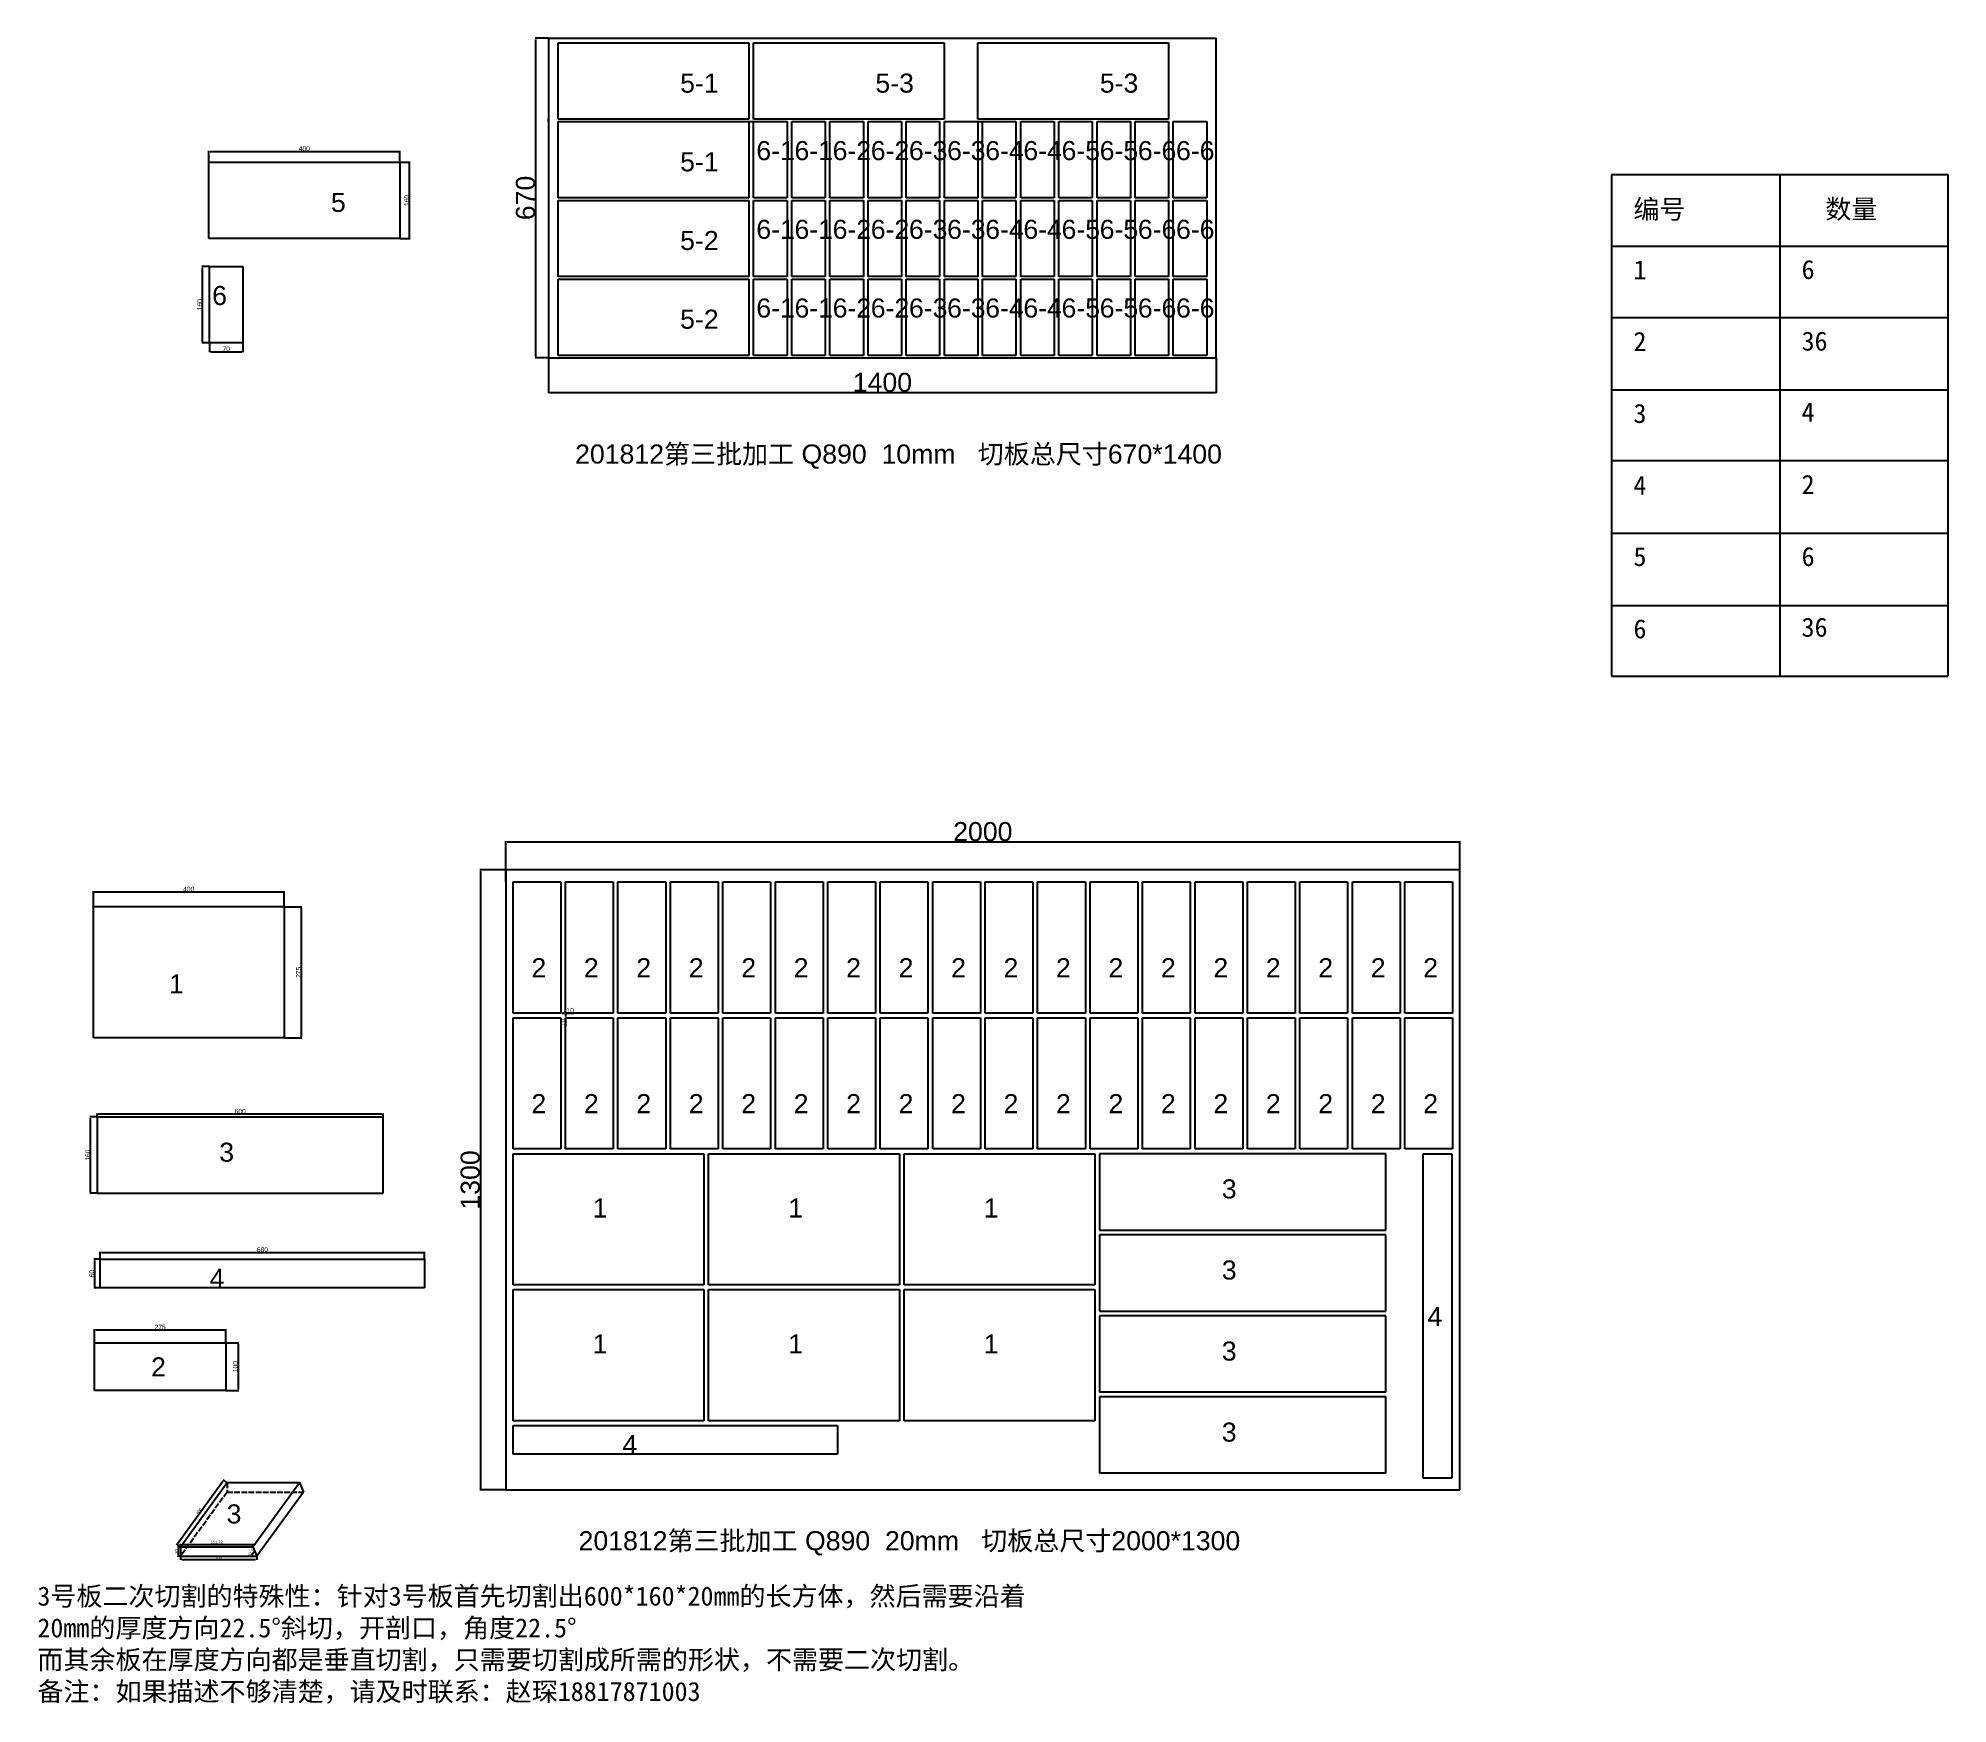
# Model space of a CAD drawing. Header units: millimetres. Extents: x 3071 to 9936, y 1504 to 4997.
# Drawn here: x 3071 to 7075, y 1504 to 4997 of the extents above; entities that cross this region are included whole.
import ezdxf

# ---------------------------------------------------------------- set-up
doc = ezdxf.new("R2010")
doc.units = ezdxf.units.MM
doc.linetypes.add('ACAD_ISO02W100', pattern=[15, 12, -3])
doc.linetypes.add('DASHED', pattern=[19.05, 12.7, -6.35])
for name, color, linetype in [('切平处', 3, 'DASHED'), ('尺寸标注', 6, 'Continuous'), ('标号', 4, 'Continuous')]:
    doc.layers.add(name, color=color, linetype=linetype)
doc.styles.get("Standard").update_dxf_attribs({"font": 'arial.ttf'})
doc.dimstyles.new('ISO-25-JHF', dxfattribs={"dimtxt": 10, "dimasz": 2.5, "dimexe": 1.25, "dimexo": 0.625, "dimtad": 1, "dimtxsty": 'Standard', "dimcen": 2.5, "dimadec": 0, "dimazin": 0, "dimtfac": 1, "dimtmove": 0, "dimatfit": 3, "dimfxl": 1, "dimarcsym": 0})
doc.dimstyles.new('ISO-25-old', dxfattribs={"dimtxt": 6, "dimasz": 2.5, "dimexe": 1.25, "dimexo": 0.625, "dimtad": 1, "dimtxsty": 'Standard', "dimcen": 2.5, "dimadec": 0, "dimazin": 0, "dimtfac": 1, "dimtmove": 0, "dimatfit": 3, "dimfxl": 1, "dimarcsym": 0})
doc.dimstyles.new('边框总尺寸', dxfattribs={"dimtxt": 40, "dimasz": 2.5, "dimexe": 1.25, "dimexo": 0.625, "dimtad": 1, "dimtxsty": 'Standard', "dimcen": 2.5, "dimclrd": 6, "dimclre": 6, "dimclrt": 6, "dimadec": 0, "dimazin": 0, "dimtfac": 1, "dimtmove": 0, "dimatfit": 3, "dimfxl": 1, "dimarcsym": 0})

msp = doc.modelspace()

# ---------------------------------------------------------------- texts
at = {"layer": '标号', "char_height": 40, "attachment_point": 7}
for s, width, heights, insert in [('5-1 ', 70.10425, [0], (4416.896, 4881.771)), ('5-3 ', 70.10425, [0], (4826.331, 4881.771)), ('5-3 ', 70.10425, [0], (5296.896, 4881.771)), ('6-1 ', 70.10425, [0], (4576.675, 4740.211)), ('6-1 ', 70.10425, [0], (4656.675, 4740.211)), ('6-2 ', 70.10425, [0], (4736.675, 4740.211)), ('6-2 ', 70.10425, [0], (4816.675, 4740.211)), ('6-3 ', 70.10425, [0], (4896.675, 4740.211)), ('6-3 ', 70.10425, [0], (4976.675, 4740.211)), ('6-4 ', 70.10425, [0], (5056.675, 4740.211)), ('6-4 ', 70.10425, [0], (5136.675, 4740.211)), ('6-5 ', 70.10425, [0], (5216.675, 4740.211)), ('6-5 ', 70.10425, [0], (5296.675, 4740.211)), ('6-6 ', 70.10425, [0], (5376.675, 4740.211)), ('6-6 ', 70.10425, [0], (5456.675, 4740.211)), ('5-1 ', 70.10425, [0], (4416.896, 4716.771)), ('5 ', 70.10425, [0], (3684.675, 4631.698)), ('{\\fSimSun|b0|i0|c134|p2;编号}', 1605.41615, [52.667], (6415.938, 4613.716)), ('{\\fSimSun|b0|i0|c134|p2;数量}', 1605.41615, [52.667], (6818.156, 4613.716)), ('6-1 ', 70.10425, [0], (4576.675, 4575.211)), ('6-1 ', 70.10425, [0], (4656.675, 4575.211)), ('6-2 ', 70.10425, [0], (4736.675, 4575.211)), ('6-2 ', 70.10425, [0], (4816.675, 4575.211)), ('6-3 ', 70.10425, [0], (4896.675, 4575.211)), ('6-3 ', 70.10425, [0], (4976.675, 4575.211)), ('6-4 ', 70.10425, [0], (5056.675, 4575.211)), ('6-4 ', 70.10425, [0], (5136.675, 4575.211)), ('6-5 ', 70.10425, [0], (5216.675, 4575.211)), ('6-5 ', 70.10425, [0], (5296.675, 4575.211)), ('6-6 ', 70.10425, [0], (5376.675, 4575.211)), ('6-6 ', 70.10425, [0], (5456.675, 4575.211)), ('5-2 ', 70.10425, [0], (4416.896, 4551.771)), ('{\\fSimSun|b0|i0|c134|p2;1}', 1605.41615, [52.667], (6415.938, 4490.777)), ('{\\fSimSun|b0|i0|c134|p2;6}', 1605.41615, [52.667], (6768.47, 4490.777)), ('6 ', 70.10425, [0], (3435.577, 4436.381)), ('6-1 ', 70.10425, [0], (4576.675, 4410.211)), ('6-1 ', 70.10425, [0], (4656.675, 4410.211)), ('6-2 ', 70.10425, [0], (4736.675, 4410.211)), ('6-2 ', 70.10425, [0], (4816.675, 4410.211)), ('6-3 ', 70.10425, [0], (4896.675, 4410.211)), ('6-3 ', 70.10425, [0], (4976.675, 4410.211)), ('6-4 ', 70.10425, [0], (5056.675, 4410.211)), ('6-4 ', 70.10425, [0], (5136.675, 4410.211)), ('6-5 ', 70.10425, [0], (5216.675, 4410.211)), ('6-5 ', 70.10425, [0], (5296.675, 4410.211)), ('6-6 ', 70.10425, [0], (5376.675, 4410.211)), ('6-6 ', 70.10425, [0], (5456.675, 4410.211)), ('5-2 ', 70.10425, [0], (4416.896, 4386.771)), ('{\\fSimSun|b0|i0|c134|p2;2}', 1605.41615, [52.667], (6415.938, 4340.777)), ('{\\fSimSun|b0|i0|c134|p2;36}', 1605.41615, [52.667], (6768.47, 4340.777)), ('{\\fSimSun|b0|i0|c134|p2;3}', 1605.41615, [52.667], (6415.938, 4189.069)), ('{\\fSimSun|b0|i0|c134|p2;4}', 1605.41615, [52.667], (6768.47, 4192.486)), ('201812{\\fSimSun|b0|i0|c134|p2;第三批加工} Q890  10mm   {\\fSimSun|b0|i0|c134|p2;切板总尺寸}670*1400', 1605.41615, [52.667], (4196.642, 4093.592)), ('{\\fSimSun|b0|i0|c134|p2;4}', 1605.41615, [52.667], (6415.938, 4039.069)), ('{\\fSimSun|b0|i0|c134|p2;2}', 1605.41615, [52.667], (6768.47, 4040.777)), ('{\\fSimSun|b0|i0|c134|p2;5}', 1605.41615, [52.667], (6415.938, 3889.069)), ('{\\fSimSun|b0|i0|c134|p2;6}', 1605.41615, [52.667], (6768.47, 3889.069)), ('{\\fSimSun|b0|i0|c134|p2;6}', 1605.41615, [52.667], (6415.938, 3737.36)), ('{\\fSimSun|b0|i0|c134|p2;36}', 1605.41615, [52.667], (6768.47, 3740.777)), ('2  ', 70.10425, [0], (4105.084, 3027.486)), ('2  ', 70.10425, [0], (4215.084, 3027.486)), ('2  ', 70.10425, [0], (4325.084, 3027.486)), ('2  ', 70.10425, [0], (4435.084, 3027.486)), ('2  ', 70.10425, [0], (4545.084, 3027.486)), ('2  ', 70.10425, [0], (4655.084, 3027.486)), ('2  ', 70.10425, [0], (4765.084, 3027.486)), ('2  ', 70.10425, [0], (4875.084, 3027.486)), ('2  ', 70.10425, [0], (4985.084, 3027.486)), ('2  ', 70.10425, [0], (5095.084, 3027.486)), ('2  ', 70.10425, [0], (5205.084, 3027.486)), ('2  ', 70.10425, [0], (5315.084, 3027.486)), ('2  ', 70.10425, [0], (5425.084, 3027.486)), ('2  ', 70.10425, [0], (5535.084, 3027.486)), ('2  ', 70.10425, [0], (5645.084, 3027.486)), ('2  ', 70.10425, [0], (5755.084, 3027.486)), ('2  ', 70.10425, [0], (5865.084, 3027.486)), ('2  ', 70.10425, [0], (5975.084, 3027.486)), ('1 ', 70.10425, [0], (3344.995, 2993.634)), ('2  ', 70.10425, [0], (4105.084, 2742.486)), ('2  ', 70.10425, [0], (4215.084, 2742.486)), ('2  ', 70.10425, [0], (4325.084, 2742.486)), ('2  ', 70.10425, [0], (4435.084, 2742.486)), ('2  ', 70.10425, [0], (4545.084, 2742.486)), ('2  ', 70.10425, [0], (4655.084, 2742.486)), ('2  ', 70.10425, [0], (4765.084, 2742.486)), ('2  ', 70.10425, [0], (4875.084, 2742.486)), ('2  ', 70.10425, [0], (4985.084, 2742.486)), ('2  ', 70.10425, [0], (5095.084, 2742.486)), ('2  ', 70.10425, [0], (5205.084, 2742.486)), ('2  ', 70.10425, [0], (5315.084, 2742.486)), ('2  ', 70.10425, [0], (5425.084, 2742.486)), ('2  ', 70.10425, [0], (5535.084, 2742.486)), ('2  ', 70.10425, [0], (5645.084, 2742.486)), ('2  ', 70.10425, [0], (5755.084, 2742.486)), ('2  ', 70.10425, [0], (5865.084, 2742.486)), ('2  ', 70.10425, [0], (5975.084, 2742.486)), ('3 ', 70.10425, [0], (3450.525, 2640.067)), ('3 ', 70.10425, [0], (5552.744, 2563.13)), ('1 ', 70.10425, [0], (4233.412, 2523.654)), ('1 ', 70.10425, [0], (4643.412, 2523.654)), ('1 ', 70.10425, [0], (5053.412, 2523.654)), ('4 ', 70.10425, [0], (3430.413, 2376.154)), ('3 ', 70.10425, [0], (5552.744, 2393.13)), ('4 ', 70.10425, [0], (5984.065, 2296.382)), ('1 ', 70.10425, [0], (4233.412, 2238.654)), ('1 ', 70.10425, [0], (4643.412, 2238.654)), ('1 ', 70.10425, [0], (5053.412, 2238.654)), ('3 ', 70.10425, [0], (5552.744, 2223.13)), ('2 ', 70.10425, [0], (3307.556, 2190.479)), ('3', 40, [50.575], (5552.744, 2053.13)), ('4 ', 70.10425, [0], (4295.982, 2027.515)), ('3 ', 70.10425, [0], (3465.892, 1881.635)), ('201812{\\fSimSun|b0|i0|c134|p2;第三批加工} Q890  20mm   {\\fSimSun|b0|i0|c134|p2;切板总尺寸}2000*1300', 1605.41615, [52.667], (4203.961, 1815.009)), ('{\\fSimSun|b0|i0|c134|p2;\\C0;3号板二次切割的特殊性：针对3号板首先切割出600*160*20mm的长方体，然后需要沿着20mm的厚度方向22.5°斜切，开剖口，角度22.5°\\P而其余板在厚度方向都是垂直切割，只需要切割成所需的形状，不需要二次切割。\\P备注：如果描述不够清楚，请及时联系：赵琛18817871003}', 2170.92338, [0], (3069.188, 1504.052))]:
    msp.add_mtext_dynamic_manual_height_columns(s, width=width, gutter_width=12.5, heights=heights, dxfattribs=dict(at, insert=insert))

# ---------------------------------------------------------------- blocks, each defined once
blk = doc.blocks.new('*D16')
at = {"layer": 'Defpoints', "color": 0, "transparency": 16777216}
for p in [(3586.5, 3206.5), (3186.5, 3175.3), (3586.5, 3175.3)]:
    blk.add_point(p, dxfattribs=at)
at = {"layer": '尺寸标注', "color": 0, "lineweight": -2, "transparency": 16777216}
for p, q in [((3186.5, 3175.9), (3186.5, 3207.8)), ((3189, 3206.5), (3584, 3206.5)), ((3586.5, 3175.9), (3586.5, 3207.8))]:
    blk.add_line(p, q, dxfattribs=at)
at = {"layer": '尺寸标注', "color": 0, "transparency": 16777216}
for points in [[(3189, 3207), (3189, 3206.1), (3186.5, 3206.5)], [(3584, 3207), (3584, 3206.1), (3586.5, 3206.5)]]:
    blk.add_solid(points, dxfattribs=at)
at = {"layer": '尺寸标注', "color": 0, "transparency": 16777216, "insert": (3386.5, 3212.3), "char_height": 10, "attachment_point": 5}
blk.add_mtext('400', dxfattribs=at)
blk = doc.blocks.new('*D17')
at = {"layer": 'Defpoints', "color": 0, "transparency": 16777216}
for p in [(3586.5, 3175.3), (3586.5, 2900.3), (3622.6, 2900.3)]:
    blk.add_point(p, dxfattribs=at)
at = {"layer": '尺寸标注', "color": 0, "lineweight": -2, "transparency": 16777216}
for p, q in [((3587.1, 3175.3), (3623.8, 3175.3)), ((3622.6, 3172.8), (3622.6, 2902.8)), ((3587.1, 2900.3), (3623.8, 2900.3))]:
    blk.add_line(p, q, dxfattribs=at)
at = {"layer": '尺寸标注', "color": 0, "transparency": 16777216}
for points in [[(3622.1, 3172.8), (3623, 3172.8), (3622.6, 3175.3)], [(3622.1, 2902.8), (3623, 2902.8), (3622.6, 2900.3)]]:
    blk.add_solid(points, dxfattribs=at)
at = {"layer": '尺寸标注', "color": 0, "transparency": 16777216, "insert": (3616.8, 3037.8), "char_height": 10, "attachment_point": 5, "rotation": 90}
blk.add_mtext('275', dxfattribs=at)
blk = doc.blocks.new('*D18')
at = {"layer": 'Defpoints', "color": 0, "transparency": 16777216}
for p in [(3180.4, 2734.5), (3194.4, 2734.5), (3194.4, 2574.5)]:
    blk.add_point(p, dxfattribs=at)
at = {"layer": '尺寸标注', "color": 0, "lineweight": -2, "transparency": 16777216}
for p, q in [((3193.7, 2734.5), (3179.1, 2734.5)), ((3180.4, 2577), (3180.4, 2732)), ((3193.7, 2574.5), (3179.1, 2574.5))]:
    blk.add_line(p, q, dxfattribs=at)
at = {"layer": '尺寸标注', "color": 0, "transparency": 16777216}
for points in [[(3179.9, 2732), (3180.8, 2732), (3180.4, 2734.5)], [(3179.9, 2577), (3180.8, 2577), (3180.4, 2574.5)]]:
    blk.add_solid(points, dxfattribs=at)
at = {"layer": '尺寸标注', "color": 0, "transparency": 16777216, "insert": (3174.6, 2654.5), "char_height": 10, "attachment_point": 5, "rotation": 90}
blk.add_mtext('160', dxfattribs=at)
blk = doc.blocks.new('*D19')
at = {"layer": 'Defpoints', "color": 0, "transparency": 16777216}
for p in [(3194.4, 2734.5), (3794.4, 2740.8), (3794.4, 2734.5)]:
    blk.add_point(p, dxfattribs=at)
at = {"layer": '尺寸标注', "color": 0, "lineweight": -2, "transparency": 16777216}
for p, q in [((3194.4, 2735.1), (3194.4, 2742.1)), ((3196.9, 2740.8), (3791.9, 2740.8)), ((3794.4, 2735.1), (3794.4, 2742.1))]:
    blk.add_line(p, q, dxfattribs=at)
at = {"layer": '尺寸标注', "color": 0, "transparency": 16777216}
for points in [[(3196.9, 2741.2), (3196.9, 2740.4), (3194.4, 2740.8)], [(3791.9, 2741.2), (3791.9, 2740.4), (3794.4, 2740.8)]]:
    blk.add_solid(points, dxfattribs=at)
at = {"layer": '尺寸标注', "color": 0, "transparency": 16777216, "insert": (3494.4, 2746.5), "char_height": 10, "attachment_point": 5}
blk.add_mtext('600', dxfattribs=at)
blk = doc.blocks.new('*D20')
at = {"layer": 'Defpoints', "color": 0, "transparency": 16777216}
for p in [(3881, 2450.7), (3201, 2436.2), (3881, 2436.2)]:
    blk.add_point(p, dxfattribs=at)
at = {"layer": '尺寸标注', "color": 0, "lineweight": -2, "transparency": 16777216}
for p, q in [((3201, 2436.8), (3201, 2451.9)), ((3203.5, 2450.7), (3878.5, 2450.7)), ((3881, 2436.8), (3881, 2451.9))]:
    blk.add_line(p, q, dxfattribs=at)
at = {"layer": '尺寸标注', "color": 0, "transparency": 16777216}
for points in [[(3203.5, 2451.1), (3203.5, 2450.2), (3201, 2450.7)], [(3878.5, 2451.1), (3878.5, 2450.2), (3881, 2450.7)]]:
    blk.add_solid(points, dxfattribs=at)
at = {"layer": '尺寸标注', "color": 0, "transparency": 16777216, "insert": (3541, 2456.4), "char_height": 10, "attachment_point": 5}
blk.add_mtext('680', dxfattribs=at)
blk = doc.blocks.new('*D21')
at = {"layer": 'Defpoints', "color": 0, "transparency": 16777216}
for p in [(3201, 2436.2), (3189, 2376.2), (3201, 2376.2)]:
    blk.add_point(p, dxfattribs=at)
at = {"layer": '尺寸标注', "color": 0, "lineweight": -2, "transparency": 16777216}
for p, q in [((3200.4, 2436.2), (3187.7, 2436.2)), ((3189, 2433.7), (3189, 2378.7)), ((3200.4, 2376.2), (3187.7, 2376.2))]:
    blk.add_line(p, q, dxfattribs=at)
at = {"layer": '尺寸标注', "color": 0, "transparency": 16777216}
for points in [[(3188.6, 2433.7), (3189.4, 2433.7), (3189, 2436.2)], [(3188.6, 2378.7), (3189.4, 2378.7), (3189, 2376.2)]]:
    blk.add_solid(points, dxfattribs=at)
at = {"layer": '尺寸标注', "color": 0, "transparency": 16777216, "insert": (3183.2, 2406.2), "char_height": 10, "attachment_point": 5, "rotation": 90}
blk.add_mtext('60', dxfattribs=at)
blk = doc.blocks.new('*D22')
at = {"layer": 'Defpoints', "color": 0, "transparency": 16777216}
for p in [(3428.8, 4736.4), (3828.8, 4759.2), (3828.8, 4736.4)]:
    blk.add_point(p, dxfattribs=at)
at = {"layer": '尺寸标注', "color": 0, "lineweight": -2, "transparency": 16777216}
for p, q in [((3428.8, 4737.1), (3428.8, 4760.5)), ((3431.3, 4759.2), (3826.3, 4759.2)), ((3828.8, 4737.1), (3828.8, 4760.5))]:
    blk.add_line(p, q, dxfattribs=at)
at = {"layer": '尺寸标注', "color": 0, "transparency": 16777216}
for points in [[(3431.3, 4759.6), (3431.3, 4758.8), (3428.8, 4759.2)], [(3826.3, 4759.6), (3826.3, 4758.8), (3828.8, 4759.2)]]:
    blk.add_solid(points, dxfattribs=at)
at = {"layer": '尺寸标注', "color": 0, "transparency": 16777216, "insert": (3628.8, 4764.9), "char_height": 10, "attachment_point": 5}
blk.add_mtext('400', dxfattribs=at)
blk = doc.blocks.new('*D23')
at = {"layer": 'Defpoints', "color": 0, "transparency": 16777216}
for p in [(3828.8, 4736.4), (3849.3, 4736.4), (3828.8, 4576.4)]:
    blk.add_point(p, dxfattribs=at)
at = {"layer": '尺寸标注', "color": 0, "lineweight": -2, "transparency": 16777216}
for p, q in [((3829.5, 4736.4), (3850.5, 4736.4)), ((3849.3, 4578.9), (3849.3, 4733.9)), ((3829.5, 4576.4), (3850.5, 4576.4))]:
    blk.add_line(p, q, dxfattribs=at)
at = {"layer": '尺寸标注', "color": 0, "transparency": 16777216}
for points in [[(3848.9, 4733.9), (3849.7, 4733.9), (3849.3, 4736.4)], [(3848.9, 4578.9), (3849.7, 4578.9), (3849.3, 4576.4)]]:
    blk.add_solid(points, dxfattribs=at)
at = {"layer": '尺寸标注', "color": 0, "transparency": 16777216, "insert": (3843.6, 4656.4), "char_height": 10, "attachment_point": 5, "rotation": 90}
blk.add_mtext('160', dxfattribs=at)
blk = doc.blocks.new('*D12')
at = {"layer": 'Defpoints', "color": 0, "transparency": 16777216}
for p in [(4166.6, 2952.5), (4176.6, 2952.5), (4176.6, 2952.5)]:
    blk.add_point(p, dxfattribs=at)
at = {"layer": '尺寸标注', "color": 0, "lineweight": -2, "transparency": 16777216}
for p, q in [((4166.6, 2951.9), (4166.6, 2951.3)), ((4169.1, 2952.5), (4174.1, 2952.5)), ((4176.6, 2952.5), (4193.7, 2952.5)), ((4176.6, 2951.9), (4176.6, 2951.3))]:
    blk.add_line(p, q, dxfattribs=at)
at = {"layer": '尺寸标注', "color": 0, "transparency": 16777216}
for points in [[(4169.1, 2952.9), (4169.1, 2952.1), (4166.6, 2952.5)], [(4174.1, 2952.9), (4174.1, 2952.1), (4176.6, 2952.5)]]:
    blk.add_solid(points, dxfattribs=at)
at = {"layer": '尺寸标注', "color": 0, "transparency": 16777216, "insert": (4186.4, 2958.2), "char_height": 10, "attachment_point": 5}
blk.add_mtext('10', dxfattribs=at)
blk = doc.blocks.new('*D13')
at = {"layer": 'Defpoints', "color": 0, "transparency": 16777216}
for p in [(4176.6, 2952.5), (4176.6, 2942.5), (4176.6, 2942.5)]:
    blk.add_point(p, dxfattribs=at)
at = {"layer": '尺寸标注', "color": 0, "lineweight": -2, "transparency": 16777216}
for p, q in [((4176.6, 2950), (4176.6, 2945)), ((4176.6, 2942.5), (4176.6, 2925.4)), ((4177.2, 2952.5), (4177.8, 2952.5)), ((4177.2, 2942.5), (4177.8, 2942.5))]:
    blk.add_line(p, q, dxfattribs=at)
at = {"layer": '尺寸标注', "color": 0, "transparency": 16777216}
for points in [[(4176.2, 2950), (4177, 2950), (4176.6, 2952.5)], [(4176.2, 2945), (4177, 2945), (4176.6, 2942.5)]]:
    blk.add_solid(points, dxfattribs=at)
at = {"layer": '尺寸标注', "color": 0, "transparency": 16777216, "insert": (4170.9, 2932.7), "char_height": 10, "attachment_point": 5, "rotation": 90}
blk.add_mtext('10', dxfattribs=at)
blk = doc.blocks.new('*D14')
at = {"layer": 'Defpoints', "color": 0, "transparency": 16777216}
for p in [(3430, 4357.7), (3500, 4357.7), (3500, 4339.2)]:
    blk.add_point(p, dxfattribs=at)
at = {"layer": '尺寸标注', "color": 0, "lineweight": -2, "transparency": 16777216}
for p, q in [((3430, 4357.1), (3430, 4337.9)), ((3432.5, 4339.2), (3497.5, 4339.2)), ((3500, 4357.1), (3500, 4337.9))]:
    blk.add_line(p, q, dxfattribs=at)
at = {"layer": '尺寸标注', "color": 0, "transparency": 16777216}
for points in [[(3432.5, 4339.6), (3432.5, 4338.8), (3430, 4339.2)], [(3497.5, 4339.6), (3497.5, 4338.8), (3500, 4339.2)]]:
    blk.add_solid(points, dxfattribs=at)
at = {"layer": '尺寸标注', "color": 0, "transparency": 16777216, "insert": (3465, 4344.9), "char_height": 10, "attachment_point": 5}
blk.add_mtext('70', dxfattribs=at)
blk = doc.blocks.new('*D15')
at = {"layer": 'Defpoints', "color": 0, "transparency": 16777216}
for p in [(3415.1, 4517.7), (3430, 4517.7), (3430, 4357.7)]:
    blk.add_point(p, dxfattribs=at)
at = {"layer": '尺寸标注', "color": 0, "lineweight": -2, "transparency": 16777216}
for p, q in [((3429.3, 4517.7), (3413.9, 4517.7)), ((3415.1, 4360.2), (3415.1, 4515.2)), ((3429.3, 4357.7), (3413.9, 4357.7))]:
    blk.add_line(p, q, dxfattribs=at)
at = {"layer": '尺寸标注', "color": 0, "transparency": 16777216}
for points in [[(3414.7, 4515.2), (3415.5, 4515.2), (3415.1, 4517.7)], [(3414.7, 4360.2), (3415.5, 4360.2), (3415.1, 4357.7)]]:
    blk.add_solid(points, dxfattribs=at)
at = {"layer": '尺寸标注', "color": 0, "transparency": 16777216, "insert": (3409.4, 4437.7), "char_height": 10, "attachment_point": 5, "rotation": 90}
blk.add_mtext('160', dxfattribs=at)
blk = doc.blocks.new('*D8')
at = {"layer": 'Defpoints', "color": 0, "transparency": 16777216}
for p in [(6051.6, 3311.6), (4051.6, 3252.5), (6051.6, 3252.5)]:
    blk.add_point(p, dxfattribs=at)
at = {"layer": '尺寸标注', "color": 6, "lineweight": -2, "transparency": 16777216}
for p, q in [((4051.6, 3253.1), (4051.6, 3312.8)), ((4054.1, 3311.6), (6049.1, 3311.6)), ((6051.6, 3253.1), (6051.6, 3312.8))]:
    blk.add_line(p, q, dxfattribs=at)
at = {"layer": '尺寸标注', "color": 6, "transparency": 16777216}
for points in [[(4054.1, 3312), (4054.1, 3311.2), (4051.6, 3311.6)], [(6049.1, 3312), (6049.1, 3311.2), (6051.6, 3311.6)]]:
    blk.add_solid(points, dxfattribs=at)
at = {"layer": '尺寸标注', "color": 6, "transparency": 16777216, "insert": (5051.6, 3332.6), "char_height": 40, "attachment_point": 5}
blk.add_mtext('2000', dxfattribs=at)
blk = doc.blocks.new('*D9')
at = {"layer": 'Defpoints', "color": 0, "transparency": 16777216}
for p in [(4051.6, 3252.5), (3998.1, 1952.5), (4051.6, 1952.5)]:
    blk.add_point(p, dxfattribs=at)
at = {"layer": '尺寸标注', "color": 6, "lineweight": -2, "transparency": 16777216}
for p, q in [((4051, 3252.5), (3996.8, 3252.5)), ((3998.1, 3250), (3998.1, 1955)), ((4051, 1952.5), (3996.8, 1952.5))]:
    blk.add_line(p, q, dxfattribs=at)
at = {"layer": '尺寸标注', "color": 6, "transparency": 16777216}
for points in [[(3997.7, 3250), (3998.5, 3250), (3998.1, 3252.5)], [(3997.7, 1955), (3998.5, 1955), (3998.1, 1952.5)]]:
    blk.add_solid(points, dxfattribs=at)
at = {"layer": '尺寸标注', "color": 6, "transparency": 16777216, "insert": (3977, 2602.5), "char_height": 40, "attachment_point": 5, "rotation": 90}
blk.add_mtext('1300', dxfattribs=at)
blk = doc.blocks.new('*D10')
at = {"layer": 'Defpoints', "color": 0, "transparency": 16777216}
for p in [(3464, 2288.1), (3189, 2261.1), (3464, 2261.1)]:
    blk.add_point(p, dxfattribs=at)
at = {"layer": '尺寸标注', "color": 0, "lineweight": -2, "transparency": 16777216}
for p, q in [((3189, 2261.7), (3189, 2289.3)), ((3191.5, 2288.1), (3461.5, 2288.1)), ((3464, 2261.7), (3464, 2289.3))]:
    blk.add_line(p, q, dxfattribs=at)
at = {"layer": '尺寸标注', "color": 0, "transparency": 16777216}
for points in [[(3191.5, 2288.5), (3191.5, 2287.7), (3189, 2288.1)], [(3461.5, 2288.5), (3461.5, 2287.7), (3464, 2288.1)]]:
    blk.add_solid(points, dxfattribs=at)
at = {"layer": '尺寸标注', "color": 0, "transparency": 16777216, "insert": (3326.5, 2293.8), "char_height": 10, "attachment_point": 5}
blk.add_mtext('275', dxfattribs=at)
blk = doc.blocks.new('*D11')
at = {"layer": 'Defpoints', "color": 0, "transparency": 16777216}
for p in [(3464, 2261.1), (3464, 2161.1), (3489.9, 2161.1)]:
    blk.add_point(p, dxfattribs=at)
at = {"layer": '尺寸标注', "color": 0, "lineweight": -2, "transparency": 16777216}
for p, q in [((3464.6, 2261.1), (3491.2, 2261.1)), ((3489.9, 2258.6), (3489.9, 2163.6)), ((3464.6, 2161.1), (3491.2, 2161.1))]:
    blk.add_line(p, q, dxfattribs=at)
at = {"layer": '尺寸标注', "color": 0, "transparency": 16777216}
for points in [[(3489.5, 2258.6), (3490.3, 2258.6), (3489.9, 2261.1)], [(3489.5, 2163.6), (3490.3, 2163.6), (3489.9, 2161.1)]]:
    blk.add_solid(points, dxfattribs=at)
at = {"layer": '尺寸标注', "color": 0, "transparency": 16777216, "insert": (3484.2, 2211.1), "char_height": 10, "attachment_point": 5, "rotation": 90}
blk.add_mtext('100', dxfattribs=at)
blk = doc.blocks.new('*D2')
at = {"layer": 'Defpoints', "color": 0, "transparency": 16777216}
for p in [(4141.1, 4326.5), (5541.1, 4326.5), (5541.1, 4253.6)]:
    blk.add_point(p, dxfattribs=at)
at = {"layer": '尺寸标注', "color": 6, "lineweight": -2, "transparency": 16777216}
for p, q in [((4141.1, 4325.9), (4141.1, 4252.3)), ((5541.1, 4325.9), (5541.1, 4252.3)), ((4143.6, 4253.6), (5538.6, 4253.6))]:
    blk.add_line(p, q, dxfattribs=at)
at = {"layer": '尺寸标注', "color": 6, "transparency": 16777216}
for points in [[(4143.6, 4254), (4143.6, 4253.1), (4141.1, 4253.6)], [(5538.6, 4254), (5538.6, 4253.1), (5541.1, 4253.6)]]:
    blk.add_solid(points, dxfattribs=at)
at = {"layer": '尺寸标注', "color": 6, "transparency": 16777216, "insert": (4841.1, 4274.6), "char_height": 40, "attachment_point": 5}
blk.add_mtext('1400', dxfattribs=at)
blk = doc.blocks.new('*D3')
at = {"layer": 'Defpoints', "color": 0, "transparency": 16777216}
for p in [(4141.1, 4996.5), (4113.9, 4326.5), (4141.1, 4326.5)]:
    blk.add_point(p, dxfattribs=at)
at = {"layer": '尺寸标注', "color": 6, "lineweight": -2, "transparency": 16777216}
for p, q in [((4140.4, 4996.5), (4112.6, 4996.5)), ((4113.9, 4994), (4113.9, 4329)), ((4140.4, 4326.5), (4112.6, 4326.5))]:
    blk.add_line(p, q, dxfattribs=at)
at = {"layer": '尺寸标注', "color": 6, "transparency": 16777216}
for points in [[(4113.5, 4994), (4114.3, 4994), (4113.9, 4996.5)], [(4113.5, 4329), (4114.3, 4329), (4113.9, 4326.5)]]:
    blk.add_solid(points, dxfattribs=at)
at = {"layer": '尺寸标注', "color": 6, "transparency": 16777216, "insert": (4092.8, 4661.5), "char_height": 40, "attachment_point": 5, "rotation": 90}
blk.add_mtext('670', dxfattribs=at)
blk = doc.blocks.new('*D4')
at = {"layer": 'Defpoints', "color": 0, "transparency": 16777216}
for p in [(3369.2, 1813.5), (3529.2, 1813.5), (3529.2, 1806.9)]:
    blk.add_point(p, dxfattribs=at)
at = {"layer": '尺寸标注', "color": 0, "lineweight": -2, "transparency": 16777216}
for p, q in [((3369.2, 1812.8), (3369.2, 1805.6)), ((3371.7, 1806.9), (3526.7, 1806.9)), ((3529.2, 1812.8), (3529.2, 1805.6))]:
    blk.add_line(p, q, dxfattribs=at)
at = {"layer": '尺寸标注', "color": 0, "transparency": 16777216}
for points in [[(3371.7, 1807.3), (3371.7, 1806.5), (3369.2, 1806.9)], [(3526.7, 1807.3), (3526.7, 1806.5), (3529.2, 1806.9)]]:
    blk.add_solid(points, dxfattribs=at)
at = {"layer": '尺寸标注', "color": 0, "transparency": 16777216, "insert": (3449.2, 1810.6), "char_height": 6, "attachment_point": 5}
blk.add_mtext('160', dxfattribs=at)
blk = doc.blocks.new('*D5')
at = {"layer": 'Defpoints', "color": 0, "transparency": 16777216}
for p in [(3364.4, 1813.5), (3369.2, 1833.5), (3369.2, 1813.5)]:
    blk.add_point(p, dxfattribs=at)
at = {"layer": '尺寸标注', "color": 0, "lineweight": -2, "transparency": 16777216}
for p, q in [((3368.6, 1833.5), (3363.1, 1833.5)), ((3368.6, 1813.5), (3363.1, 1813.5)), ((3364.4, 1831), (3364.4, 1816))]:
    blk.add_line(p, q, dxfattribs=at)
at = {"layer": '尺寸标注', "color": 0, "transparency": 16777216}
for points in [[(3364, 1831), (3364.8, 1831), (3364.4, 1833.5)], [(3364, 1816), (3364.8, 1816), (3364.4, 1813.5)]]:
    blk.add_solid(points, dxfattribs=at)
at = {"layer": '尺寸标注', "color": 0, "transparency": 16777216, "insert": (3360.7, 1823.5), "char_height": 6, "attachment_point": 5, "rotation": 90}
blk.add_mtext('20', dxfattribs=at)
blk = doc.blocks.new('*D6')
at = {"layer": 'Defpoints', "color": 0, "transparency": 16777216}
for p in [(3459.7, 1973.1), (3466.8, 1967.9), (3369.2, 1833.5)]:
    blk.add_point(p, dxfattribs=at)
at = {"layer": '尺寸标注', "color": 0, "lineweight": -2, "transparency": 16777216}
for p, q in [((3363.5, 1840.7), (3458.2, 1971.1)), ((3466.3, 1968.3), (3458.6, 1973.9)), ((3368.7, 1833.8), (3361, 1839.4))]:
    blk.add_line(p, q, dxfattribs=at)
at = {"layer": '尺寸标注', "color": 0, "transparency": 16777216}
for points in [[(3457.9, 1971.4), (3458.5, 1970.9), (3459.7, 1973.1)], [(3363.2, 1841), (3363.8, 1840.5), (3362, 1838.7)]]:
    blk.add_solid(points, dxfattribs=at)
at = {"layer": '尺寸标注', "color": 0, "transparency": 16777216, "insert": (3407.9, 1908.1), "char_height": 6, "attachment_point": 5, "rotation": 54.0168}
blk.add_mtext('600', dxfattribs=at)
blk = doc.blocks.new('*D7')
at = {"layer": 'Defpoints', "color": 0, "transparency": 16777216}
for p in [(3369.2, 1813.5), (3520.9, 1833.5), (3521.7, 1821), (3529.2, 1813.5), (3529.2, 1813.5)]:
    blk.add_point(p, dxfattribs=at)
at = {"layer": '尺寸标注', "color": 0, "lineweight": -2, "transparency": 16777216}
blk.add_arc((3529.2, 1813.5), 10.7, 125.9457, 166.5543, dxfattribs=at)
at = {"layer": '尺寸标注', "color": 0, "transparency": 16777216}
for points in [[(3519.3, 1815.9), (3518.4, 1816), (3518.5, 1813.5)], [(3522.8, 1822.5), (3523.2, 1821.7), (3525.1, 1823.3)]]:
    blk.add_solid(points, dxfattribs=at)
at = {"layer": '尺寸标注', "color": 0, "transparency": 16777216, "insert": (3517.3, 1821.4), "char_height": 6, "attachment_point": 5, "rotation": 56.25}
blk.add_mtext('67.5', dxfattribs=at)
blk = doc.blocks.new('*D1')
at = {"layer": 'Defpoints', "color": 0, "transparency": 16777216}
for p in [(3369.2, 1833.5), (3520.9, 1838.2), (3520.9, 1833.5)]:
    blk.add_point(p, dxfattribs=at)
at = {"layer": '尺寸标注', "color": 0, "lineweight": -2, "transparency": 16777216}
for p, q in [((3369.2, 1834.1), (3369.2, 1839.5)), ((3371.7, 1838.2), (3518.4, 1838.2)), ((3520.9, 1834.1), (3520.9, 1839.5))]:
    blk.add_line(p, q, dxfattribs=at)
at = {"layer": '尺寸标注', "color": 0, "transparency": 16777216}
for points in [[(3371.7, 1838.7), (3371.7, 1837.8), (3369.2, 1838.2)], [(3518.4, 1838.7), (3518.4, 1837.8), (3520.9, 1838.2)]]:
    blk.add_solid(points, dxfattribs=at)
at = {"layer": '尺寸标注', "color": 0, "transparency": 16777216, "insert": (3445.1, 1842.5), "char_height": 6, "attachment_point": 5}
blk.add_mtext('151,72', dxfattribs=at)

# ---------------------------------------------------------------- dimensions: what is measured, and where the dimension line sits
at = {"layer": '尺寸标注'}
for p1, p2, distance, dimstyle, picture, middle in [((4141.058, 4996.515), (4141.058, 4326.515), -27.189, '边框总尺寸', '*D3', (4092.821, 4661.515)), ((3428.837, 4736.443), (3828.837, 4736.443), 22.759, 'ISO-25-JHF', '*D22', (3628.837, 4764.933)), ((3828.837, 4576.443), (3828.837, 4736.443), -20.459, 'ISO-25-JHF', '*D23', (3843.566, 4656.443)), ((3429.96, 4357.685), (3429.96, 4517.685), 14.849, 'ISO-25-JHF', '*D15', (3409.38, 4437.685)), ((3429.96, 4357.685), (3499.96, 4357.685), -18.501, 'ISO-25-JHF', '*D14', (3464.96, 4344.915)), ((4141.058, 4326.515), (5541.058, 4326.515), -72.953, '边框总尺寸', '*D2', (4841.058, 4274.61)), ((4051.592, 3252.515), (6051.592, 3252.515), 59.062, '边框总尺寸', '*D8', (5051.592, 3332.624)), ((4051.592, 3252.515), (4051.592, 1952.515), -53.499, '边框总尺寸', '*D9', (3977.031, 2602.515)), ((3186.511, 3175.256), (3586.511, 3175.256), 31.285, 'ISO-25-JHF', '*D16', (3386.511, 3212.271)), ((3586.511, 3175.256), (3586.511, 2900.256), 36.055, 'ISO-25-JHF', '*D17', (3616.835, 3037.756)), ((4166.592, 2952.515), (4176.592, 2952.515), 0, 'ISO-25-JHF', '*D12', (4186.391, 2958.246)), ((4176.592, 2952.515), (4176.592, 2942.515), 0, 'ISO-25-JHF', '*D13', (4170.861, 2932.715)), ((3194.372, 2574.453), (3194.372, 2734.453), 14.009, 'ISO-25-JHF', '*D18', (3174.633, 2654.453)), ((3194.372, 2734.453), (3794.372, 2734.453), 6.363, 'ISO-25-JHF', '*D19', (3494.372, 2746.547)), ((3201.023, 2436.154), (3881.023, 2436.154), 14.502, 'ISO-25-JHF', '*D20', (3541.023, 2456.387)), ((3201.023, 2436.154), (3201.023, 2376.154), -12.047, 'ISO-25-JHF', '*D21', (3183.245, 2406.154)), ((3189.01, 2261.059), (3464.01, 2261.059), 27.036, 'ISO-25-JHF', '*D10', (3326.51, 2293.825)), ((3464.01, 2261.059), (3464.01, 2161.059), 25.917, 'ISO-25-JHF', '*D11', (3484.197, 2211.059)), ((3369.227, 1833.467), (3520.943, 1833.467), 4.769, 'ISO-25-old', '*D1', (3445.085, 1842.467)), ((3369.227, 1813.467), (3529.227, 1813.467), -6.578, 'ISO-25-old', '*D4', (3449.227, 1810.577))]:
    dim = msp.add_aligned_dim(p1=p1, p2=p2, distance=distance, dimstyle=dimstyle, dxfattribs=at)
    dim.commit()
    dim.dimension.update_dxf_attribs({"geometry": picture, "text_midpoint": middle})
dim = msp.add_aligned_dim(p1=(3369.227, 1833.467), p2=(3466.849, 1967.914), distance=8.887, text='600', dimstyle='ISO-25-old', dxfattribs=at)
dim.commit()
dim.dimension.update_dxf_attribs({"geometry": '*D6', "text_midpoint": (3407.862, 1908.079)})
dim = msp.add_linear_dim(base=(3364.393, 1813.467), p1=(3369.227, 1833.467), p2=(3369.227, 1813.467), angle=90, dimstyle='ISO-25-old', dxfattribs=at)
dim.commit()
dim.dimension.update_dxf_attribs({"geometry": '*D5', "text_midpoint": (3360.705, 1823.467)})
dim = msp.add_angular_dim_2l(base=(3521.677, 1821.017), line1=((3369.227, 1813.467), (3529.227, 1813.467)), line2=((3520.943, 1833.467), (3529.227, 1813.467)), text='67.5', dimstyle='ISO-25-old', dxfattribs=at)
dim.commit()
dim.dimension.update_dxf_attribs({"geometry": '*D7', "text_midpoint": (3520.349, 1819.399), "dimtype": 162})

# ---------------------------------------------------------------- linework, layer by layer
for p, q in [((4141.058, 4996.515), (4141.058, 4326.515)), ((4141.058, 4996.515), (5541.058, 4996.515)), ((4161.058, 4986.515), (4561.058, 4986.515)), ((4161.058, 4826.515), (4161.058, 4986.515)), ((4561.058, 4986.515), (4561.058, 4826.515)), ((4570.493, 4986.515), (4970.493, 4986.515)), ((4570.493, 4826.515), (4570.493, 4986.515)), ((4970.493, 4986.515), (4970.493, 4826.515)), ((5041.058, 4986.515), (5441.058, 4986.515)), ((5041.058, 4826.515), (5041.058, 4986.515)), ((5441.058, 4986.515), (5441.058, 4826.515)), ((5541.058, 4326.515), (5541.058, 4996.515)), ((4561.058, 4826.515), (4161.058, 4826.515)), ((4161.058, 4821.515), (4561.058, 4821.515)), ((4161.058, 4661.515), (4161.058, 4821.515)), ((4561.058, 4821.515), (4561.058, 4661.515)), ((4970.493, 4826.515), (4570.493, 4826.515)), ((4571.058, 4821.515), (4641.058, 4821.515)), ((4571.058, 4661.515), (4571.058, 4821.515)), ((4641.058, 4821.515), (4641.058, 4661.515)), ((4651.058, 4821.515), (4721.058, 4821.515)), ((4651.058, 4661.515), (4651.058, 4821.515)), ((4721.058, 4821.515), (4721.058, 4661.515)), ((4731.058, 4821.515), (4801.058, 4821.515)), ((4731.058, 4661.515), (4731.058, 4821.515)), ((4801.058, 4821.515), (4801.058, 4661.515)), ((4811.058, 4821.515), (4881.058, 4821.515)), ((4811.058, 4661.515), (4811.058, 4821.515)), ((4881.058, 4821.515), (4881.058, 4661.515)), ((4891.058, 4821.515), (4961.058, 4821.515)), ((4891.058, 4661.515), (4891.058, 4821.515)), ((4961.058, 4821.515), (4961.058, 4661.515)), ((4971.058, 4821.515), (5041.058, 4821.515)), ((4971.058, 4661.515), (4971.058, 4821.515)), ((5441.058, 4826.515), (5041.058, 4826.515)), ((5041.058, 4821.515), (5041.058, 4661.515)), ((5051.058, 4821.515), (5121.058, 4821.515)), ((5051.058, 4661.515), (5051.058, 4821.515)), ((5121.058, 4821.515), (5121.058, 4661.515)), ((5131.058, 4821.515), (5201.058, 4821.515)), ((5131.058, 4661.515), (5131.058, 4821.515)), ((5201.058, 4821.515), (5201.058, 4661.515)), ((5211.058, 4821.515), (5281.058, 4821.515)), ((5211.058, 4661.515), (5211.058, 4821.515)), ((5281.058, 4821.515), (5281.058, 4661.515)), ((5291.058, 4821.515), (5361.058, 4821.515)), ((5291.058, 4661.515), (5291.058, 4821.515)), ((5361.058, 4821.515), (5361.058, 4661.515)), ((5371.058, 4821.515), (5441.058, 4821.515)), ((5371.058, 4661.515), (5371.058, 4821.515)), ((5441.058, 4821.515), (5441.058, 4661.515)), ((5451.058, 4821.515), (5521.058, 4821.515)), ((5451.058, 4661.515), (5451.058, 4821.515)), ((5521.058, 4821.515), (5521.058, 4661.515)), ((3428.837, 4736.443), (3828.837, 4736.443)), ((3428.837, 4576.443), (3428.837, 4736.443)), ((3828.837, 4736.443), (3828.837, 4576.443)), ((6370.014, 4710.711), (7075.079, 4710.711)), ((6370.014, 4710.711), (6370.014, 3659.002)), ((6722.547, 4710.711), (6722.547, 3659.002)), ((7075.079, 4710.711), (7075.079, 3659.002)), ((4561.058, 4661.515), (4161.058, 4661.515)), ((4161.058, 4656.515), (4561.058, 4656.515)), ((4161.058, 4496.515), (4161.058, 4656.515)), ((4561.058, 4656.515), (4561.058, 4496.515)), ((4641.058, 4661.515), (4571.058, 4661.515)), ((4571.058, 4656.515), (4641.058, 4656.515)), ((4571.058, 4496.515), (4571.058, 4656.515)), ((4641.058, 4656.515), (4641.058, 4496.515)), ((4721.058, 4661.515), (4651.058, 4661.515)), ((4651.058, 4656.515), (4721.058, 4656.515)), ((4651.058, 4496.515), (4651.058, 4656.515)), ((4721.058, 4656.515), (4721.058, 4496.515)), ((4801.058, 4661.515), (4731.058, 4661.515)), ((4731.058, 4656.515), (4801.058, 4656.515)), ((4731.058, 4496.515), (4731.058, 4656.515)), ((4801.058, 4656.515), (4801.058, 4496.515)), ((4881.058, 4661.515), (4811.058, 4661.515)), ((4811.058, 4656.515), (4881.058, 4656.515)), ((4811.058, 4496.515), (4811.058, 4656.515)), ((4881.058, 4656.515), (4881.058, 4496.515)), ((4961.058, 4661.515), (4891.058, 4661.515)), ((4891.058, 4656.515), (4961.058, 4656.515)), ((4891.058, 4496.515), (4891.058, 4656.515)), ((4961.058, 4656.515), (4961.058, 4496.515)), ((5041.058, 4661.515), (4971.058, 4661.515)), ((4971.058, 4656.515), (5041.058, 4656.515)), ((4971.058, 4496.515), (4971.058, 4656.515)), ((5041.058, 4656.515), (5041.058, 4496.515)), ((5121.058, 4661.515), (5051.058, 4661.515)), ((5051.058, 4656.515), (5121.058, 4656.515)), ((5051.058, 4496.515), (5051.058, 4656.515)), ((5121.058, 4656.515), (5121.058, 4496.515)), ((5201.058, 4661.515), (5131.058, 4661.515)), ((5131.058, 4656.515), (5201.058, 4656.515)), ((5131.058, 4496.515), (5131.058, 4656.515)), ((5201.058, 4656.515), (5201.058, 4496.515)), ((5281.058, 4661.515), (5211.058, 4661.515)), ((5211.058, 4656.515), (5281.058, 4656.515)), ((5211.058, 4496.515), (5211.058, 4656.515)), ((5281.058, 4656.515), (5281.058, 4496.515)), ((5361.058, 4661.515), (5291.058, 4661.515)), ((5291.058, 4656.515), (5361.058, 4656.515)), ((5291.058, 4496.515), (5291.058, 4656.515)), ((5361.058, 4656.515), (5361.058, 4496.515)), ((5441.058, 4661.515), (5371.058, 4661.515)), ((5371.058, 4656.515), (5441.058, 4656.515)), ((5371.058, 4496.515), (5371.058, 4656.515)), ((5441.058, 4656.515), (5441.058, 4496.515)), ((5521.058, 4661.515), (5451.058, 4661.515)), ((5451.058, 4656.515), (5521.058, 4656.515)), ((5451.058, 4496.515), (5451.058, 4656.515)), ((5521.058, 4656.515), (5521.058, 4496.515)), ((3828.837, 4576.443), (3428.837, 4576.443)), ((6370.014, 4560.711), (7075.079, 4560.711)), ((3429.96, 4517.685), (3499.96, 4517.685)), ((3429.96, 4357.685), (3429.96, 4517.685)), ((3499.96, 4517.685), (3499.96, 4357.685)), ((4561.058, 4496.515), (4161.058, 4496.515)), ((4161.058, 4491.515), (4561.058, 4491.515)), ((4161.058, 4331.515), (4161.058, 4491.515)), ((4561.058, 4491.515), (4561.058, 4331.515)), ((4641.058, 4496.515), (4571.058, 4496.515)), ((4571.058, 4491.515), (4641.058, 4491.515)), ((4571.058, 4331.515), (4571.058, 4491.515)), ((4641.058, 4491.515), (4641.058, 4331.515)), ((4721.058, 4496.515), (4651.058, 4496.515)), ((4651.058, 4491.515), (4721.058, 4491.515)), ((4651.058, 4331.515), (4651.058, 4491.515)), ((4721.058, 4491.515), (4721.058, 4331.515)), ((4801.058, 4496.515), (4731.058, 4496.515)), ((4731.058, 4491.515), (4801.058, 4491.515)), ((4731.058, 4331.515), (4731.058, 4491.515)), ((4801.058, 4491.515), (4801.058, 4331.515)), ((4881.058, 4496.515), (4811.058, 4496.515)), ((4811.058, 4491.515), (4881.058, 4491.515)), ((4811.058, 4331.515), (4811.058, 4491.515)), ((4881.058, 4491.515), (4881.058, 4331.515)), ((4961.058, 4496.515), (4891.058, 4496.515)), ((4891.058, 4491.515), (4961.058, 4491.515)), ((4891.058, 4331.515), (4891.058, 4491.515)), ((4961.058, 4491.515), (4961.058, 4331.515)), ((5041.058, 4496.515), (4971.058, 4496.515)), ((4971.058, 4491.515), (5041.058, 4491.515)), ((4971.058, 4331.515), (4971.058, 4491.515)), ((5041.058, 4491.515), (5041.058, 4331.515)), ((5121.058, 4496.515), (5051.058, 4496.515)), ((5051.058, 4491.515), (5121.058, 4491.515)), ((5051.058, 4331.515), (5051.058, 4491.515)), ((5121.058, 4491.515), (5121.058, 4331.515)), ((5201.058, 4496.515), (5131.058, 4496.515)), ((5131.058, 4491.515), (5201.058, 4491.515)), ((5131.058, 4331.515), (5131.058, 4491.515)), ((5201.058, 4491.515), (5201.058, 4331.515)), ((5281.058, 4496.515), (5211.058, 4496.515)), ((5211.058, 4491.515), (5281.058, 4491.515)), ((5211.058, 4331.515), (5211.058, 4491.515)), ((5281.058, 4491.515), (5281.058, 4331.515)), ((5361.058, 4496.515), (5291.058, 4496.515)), ((5291.058, 4491.515), (5361.058, 4491.515)), ((5291.058, 4331.515), (5291.058, 4491.515)), ((5361.058, 4491.515), (5361.058, 4331.515)), ((5441.058, 4496.515), (5371.058, 4496.515)), ((5371.058, 4491.515), (5441.058, 4491.515)), ((5371.058, 4331.515), (5371.058, 4491.515)), ((5441.058, 4491.515), (5441.058, 4331.515)), ((5521.058, 4496.515), (5451.058, 4496.515)), ((5451.058, 4491.515), (5521.058, 4491.515)), ((5451.058, 4331.515), (5451.058, 4491.515)), ((5521.058, 4491.515), (5521.058, 4331.515)), ((6370.014, 4410.711), (7075.079, 4410.711)), ((3499.96, 4357.685), (3429.96, 4357.685)), ((4141.058, 4326.515), (5541.058, 4326.515)), ((4561.058, 4331.515), (4161.058, 4331.515)), ((4641.058, 4331.515), (4571.058, 4331.515)), ((4721.058, 4331.515), (4651.058, 4331.515)), ((4801.058, 4331.515), (4731.058, 4331.515)), ((4881.058, 4331.515), (4811.058, 4331.515)), ((4961.058, 4331.515), (4891.058, 4331.515)), ((5041.058, 4331.515), (4971.058, 4331.515)), ((5121.058, 4331.515), (5051.058, 4331.515)), ((5201.058, 4331.515), (5131.058, 4331.515)), ((5281.058, 4331.515), (5211.058, 4331.515)), ((5361.058, 4331.515), (5291.058, 4331.515)), ((5441.058, 4331.515), (5371.058, 4331.515)), ((5521.058, 4331.515), (5451.058, 4331.515)), ((6370.014, 4259.002), (7075.079, 4259.002)), ((6370.014, 4110.711), (7075.079, 4110.711)), ((6370.014, 3959.002), (7075.079, 3959.002)), ((6370.014, 3807.293), (7075.079, 3807.293)), ((6370.014, 3659.002), (7075.079, 3659.002)), ((6051.592, 3252.515), (4051.592, 3252.515)), ((4051.592, 3252.515), (4051.592, 1952.515)), ((4051.592, 3227.515), (4051.592, 3252.515)), ((6051.592, 1952.515), (6051.592, 3252.515)), ((4066.592, 2952.515), (4066.592, 3227.515)), ((4066.592, 3227.515), (4166.592, 3227.515)), ((4166.592, 3227.515), (4166.592, 2952.515)), ((4176.592, 2952.515), (4176.592, 3227.515)), ((4176.592, 3227.515), (4276.592, 3227.515)), ((4276.592, 3227.515), (4276.592, 2952.515)), ((4286.592, 2952.515), (4286.592, 3227.515)), ((4286.592, 3227.515), (4386.592, 3227.515)), ((4386.592, 3227.515), (4386.592, 2952.515)), ((4396.592, 2952.515), (4396.592, 3227.515)), ((4396.592, 3227.515), (4496.592, 3227.515)), ((4496.592, 3227.515), (4496.592, 2952.515)), ((4506.592, 2952.515), (4506.592, 3227.515)), ((4506.592, 3227.515), (4606.592, 3227.515)), ((4606.592, 3227.515), (4606.592, 2952.515)), ((4616.592, 2952.515), (4616.592, 3227.515)), ((4616.592, 3227.515), (4716.592, 3227.515)), ((4716.592, 3227.515), (4716.592, 2952.515)), ((4726.592, 2952.515), (4726.592, 3227.515)), ((4726.592, 3227.515), (4826.592, 3227.515)), ((4826.592, 3227.515), (4826.592, 2952.515)), ((4836.592, 2952.515), (4836.592, 3227.515)), ((4836.592, 3227.515), (4936.592, 3227.515)), ((4936.592, 3227.515), (4936.592, 2952.515)), ((4946.592, 2952.515), (4946.592, 3227.515)), ((4946.592, 3227.515), (5046.592, 3227.515)), ((5046.592, 3227.515), (5046.592, 2952.515)), ((5056.592, 2952.515), (5056.592, 3227.515)), ((5056.592, 3227.515), (5156.592, 3227.515)), ((5156.592, 3227.515), (5156.592, 2952.515)), ((5166.592, 2952.515), (5166.592, 3227.515)), ((5166.592, 3227.515), (5266.592, 3227.515)), ((5266.592, 3227.515), (5266.592, 2952.515)), ((5276.592, 2952.515), (5276.592, 3227.515)), ((5276.592, 3227.515), (5376.592, 3227.515)), ((5376.592, 3227.515), (5376.592, 2952.515)), ((5386.592, 2952.515), (5386.592, 3227.515)), ((5386.592, 3227.515), (5486.592, 3227.515)), ((5486.592, 3227.515), (5486.592, 2952.515)), ((5496.592, 2952.515), (5496.592, 3227.515)), ((5496.592, 3227.515), (5596.592, 3227.515)), ((5596.592, 3227.515), (5596.592, 2952.515)), ((5606.592, 2952.515), (5606.592, 3227.515)), ((5606.592, 3227.515), (5706.592, 3227.515)), ((5706.592, 3227.515), (5706.592, 2952.515)), ((5716.592, 2952.515), (5716.592, 3227.515)), ((5716.592, 3227.515), (5816.592, 3227.515)), ((5816.592, 3227.515), (5816.592, 2952.515)), ((5826.592, 2952.515), (5826.592, 3227.515)), ((5826.592, 3227.515), (5926.592, 3227.515)), ((5926.592, 3227.515), (5926.592, 2952.515)), ((5936.592, 2952.515), (5936.592, 3227.515)), ((5936.592, 3227.515), (6036.592, 3227.515)), ((6036.592, 3227.515), (6036.592, 2952.515)), ((3186.511, 2900.256), (3186.511, 3175.256)), ((3586.511, 3175.256), (3186.511, 3175.256)), ((3586.511, 3175.256), (3586.511, 2900.256)), ((4166.592, 2952.515), (4066.592, 2952.515)), ((4066.592, 2667.515), (4066.592, 2942.515)), ((4066.592, 2942.515), (4166.592, 2942.515)), ((4166.592, 2942.515), (4166.592, 2667.515)), ((4276.592, 2952.515), (4176.592, 2952.515)), ((4176.592, 2667.515), (4176.592, 2942.515)), ((4176.592, 2942.515), (4276.592, 2942.515)), ((4276.592, 2942.515), (4276.592, 2667.515)), ((4386.592, 2952.515), (4286.592, 2952.515)), ((4286.592, 2667.515), (4286.592, 2942.515)), ((4286.592, 2942.515), (4386.592, 2942.515)), ((4386.592, 2942.515), (4386.592, 2667.515)), ((4496.592, 2952.515), (4396.592, 2952.515)), ((4396.592, 2667.515), (4396.592, 2942.515)), ((4396.592, 2942.515), (4496.592, 2942.515)), ((4496.592, 2942.515), (4496.592, 2667.515)), ((4606.592, 2952.515), (4506.592, 2952.515)), ((4506.592, 2667.515), (4506.592, 2942.515)), ((4506.592, 2942.515), (4606.592, 2942.515)), ((4606.592, 2942.515), (4606.592, 2667.515)), ((4716.592, 2952.515), (4616.592, 2952.515)), ((4616.592, 2667.515), (4616.592, 2942.515)), ((4616.592, 2942.515), (4716.592, 2942.515)), ((4716.592, 2942.515), (4716.592, 2667.515)), ((4826.592, 2952.515), (4726.592, 2952.515)), ((4726.592, 2667.515), (4726.592, 2942.515)), ((4726.592, 2942.515), (4826.592, 2942.515)), ((4826.592, 2942.515), (4826.592, 2667.515)), ((4936.592, 2952.515), (4836.592, 2952.515)), ((4836.592, 2667.515), (4836.592, 2942.515)), ((4836.592, 2942.515), (4936.592, 2942.515)), ((4936.592, 2942.515), (4936.592, 2667.515)), ((5046.592, 2952.515), (4946.592, 2952.515)), ((4946.592, 2667.515), (4946.592, 2942.515)), ((4946.592, 2942.515), (5046.592, 2942.515)), ((5046.592, 2942.515), (5046.592, 2667.515)), ((5156.592, 2952.515), (5056.592, 2952.515)), ((5056.592, 2667.515), (5056.592, 2942.515)), ((5056.592, 2942.515), (5156.592, 2942.515)), ((5156.592, 2942.515), (5156.592, 2667.515)), ((5266.592, 2952.515), (5166.592, 2952.515)), ((5166.592, 2667.515), (5166.592, 2942.515)), ((5166.592, 2942.515), (5266.592, 2942.515)), ((5266.592, 2942.515), (5266.592, 2667.515)), ((5376.592, 2952.515), (5276.592, 2952.515)), ((5276.592, 2667.515), (5276.592, 2942.515)), ((5276.592, 2942.515), (5376.592, 2942.515)), ((5376.592, 2942.515), (5376.592, 2667.515)), ((5486.592, 2952.515), (5386.592, 2952.515)), ((5386.592, 2667.515), (5386.592, 2942.515)), ((5386.592, 2942.515), (5486.592, 2942.515)), ((5486.592, 2942.515), (5486.592, 2667.515)), ((5596.592, 2952.515), (5496.592, 2952.515)), ((5496.592, 2667.515), (5496.592, 2942.515)), ((5496.592, 2942.515), (5596.592, 2942.515)), ((5596.592, 2942.515), (5596.592, 2667.515)), ((5706.592, 2952.515), (5606.592, 2952.515)), ((5606.592, 2667.515), (5606.592, 2942.515)), ((5606.592, 2942.515), (5706.592, 2942.515)), ((5706.592, 2942.515), (5706.592, 2667.515)), ((5816.592, 2952.515), (5716.592, 2952.515)), ((5716.592, 2667.515), (5716.592, 2942.515)), ((5716.592, 2942.515), (5816.592, 2942.515)), ((5816.592, 2942.515), (5816.592, 2667.515)), ((5926.592, 2952.515), (5826.592, 2952.515)), ((5826.592, 2667.515), (5826.592, 2942.515)), ((5826.592, 2942.515), (5926.592, 2942.515)), ((5926.592, 2942.515), (5926.592, 2667.515)), ((6036.592, 2952.515), (5936.592, 2952.515)), ((5936.592, 2667.515), (5936.592, 2942.515)), ((5936.592, 2942.515), (6036.592, 2942.515)), ((6036.592, 2942.515), (6036.592, 2667.515)), ((3586.511, 2900.256), (3186.511, 2900.256)), ((3194.372, 2734.453), (3194.372, 2574.453)), ((3794.372, 2734.453), (3194.372, 2734.453)), ((3794.372, 2574.453), (3794.372, 2734.453)), ((4166.592, 2667.515), (4066.592, 2667.515)), ((4066.592, 2657.515), (4466.592, 2657.515)), ((4066.592, 2382.515), (4066.592, 2657.515)), ((4276.592, 2667.515), (4176.592, 2667.515)), ((4386.592, 2667.515), (4286.592, 2667.515)), ((4496.592, 2667.515), (4396.592, 2667.515)), ((4466.592, 2657.515), (4466.592, 2382.515)), ((4476.592, 2657.515), (4876.592, 2657.515)), ((4476.592, 2382.515), (4476.592, 2657.515)), ((4606.592, 2667.515), (4506.592, 2667.515)), ((4716.592, 2667.515), (4616.592, 2667.515)), ((4826.592, 2667.515), (4726.592, 2667.515)), ((4936.592, 2667.515), (4836.592, 2667.515)), ((4876.592, 2657.515), (4876.592, 2382.515)), ((4886.592, 2657.515), (5286.592, 2657.515)), ((4886.592, 2382.515), (4886.592, 2657.515)), ((5046.592, 2667.515), (4946.592, 2667.515)), ((5156.592, 2667.515), (5056.592, 2667.515)), ((5266.592, 2667.515), (5166.592, 2667.515)), ((5376.592, 2667.515), (5276.592, 2667.515)), ((5286.592, 2657.515), (5286.592, 2382.515)), ((5286.592, 2657.515), (5286.592, 2497.515)), ((5896.592, 2657.515), (5296.592, 2657.515)), ((5296.592, 2657.515), (5296.592, 2497.515)), ((5486.592, 2667.515), (5386.592, 2667.515)), ((5596.592, 2667.515), (5496.592, 2667.515)), ((5706.592, 2667.515), (5606.592, 2667.515)), ((5816.592, 2667.515), (5716.592, 2667.515)), ((5926.592, 2667.515), (5826.592, 2667.515)), ((5896.592, 2497.515), (5896.592, 2657.515)), ((6036.592, 2667.515), (5936.592, 2667.515)), ((5975.144, 1977.515), (5975.144, 2657.515)), ((5975.144, 2657.515), (6035.144, 2657.515)), ((6035.144, 2657.515), (6035.144, 1977.515)), ((3194.372, 2574.453), (3794.372, 2574.453)), ((5296.592, 2497.515), (5896.592, 2497.515)), ((5896.592, 2487.515), (5296.592, 2487.515)), ((5296.592, 2487.515), (5296.592, 2327.515)), ((5896.592, 2327.515), (5896.592, 2487.515)), ((3201.023, 2436.154), (3881.023, 2436.154)), ((3201.023, 2376.154), (3201.023, 2436.154)), ((3881.023, 2436.154), (3881.023, 2376.154)), ((3881.023, 2376.154), (3201.023, 2376.154)), ((4466.592, 2382.515), (4066.592, 2382.515)), ((4066.592, 2372.515), (4466.592, 2372.515)), ((4066.592, 2097.515), (4066.592, 2372.515)), ((4466.592, 2372.515), (4466.592, 2097.515)), ((4876.592, 2382.515), (4476.592, 2382.515)), ((4476.592, 2372.515), (4876.592, 2372.515)), ((4476.592, 2097.515), (4476.592, 2372.515)), ((4876.592, 2372.515), (4876.592, 2097.515)), ((5286.592, 2382.515), (4886.592, 2382.515)), ((4886.592, 2372.515), (5286.592, 2372.515)), ((4886.592, 2097.515), (4886.592, 2372.515)), ((5286.592, 2372.515), (5286.592, 2097.515)), ((5296.592, 2327.515), (5896.592, 2327.515)), ((5896.592, 2317.515), (5296.592, 2317.515)), ((5296.592, 2317.515), (5296.592, 2157.515)), ((5896.592, 2157.515), (5896.592, 2317.515)), ((3189.01, 2161.059), (3189.01, 2261.059)), ((3189.01, 2261.059), (3464.01, 2261.059)), ((3464.01, 2261.059), (3464.01, 2161.059)), ((3464.01, 2161.059), (3189.01, 2161.059)), ((5896.592, 2157.515), (5296.592, 2157.515)), ((5896.592, 2147.515), (5296.592, 2147.515)), ((5296.592, 2147.515), (5296.592, 1987.515)), ((5896.592, 1987.515), (5896.592, 2147.515)), ((4466.592, 2097.515), (4066.592, 2097.515)), ((4066.592, 2087.515), (4746.592, 2087.515)), ((4066.592, 2027.515), (4066.592, 2087.515)), ((4876.592, 2097.515), (4476.592, 2097.515)), ((4746.592, 2087.515), (4746.592, 2027.515)), ((5286.592, 2097.515), (4886.592, 2097.515)), ((4746.592, 2027.515), (4066.592, 2027.515)), ((3369.227, 1833.467), (3466.849, 1967.914)), ((3466.849, 1967.914), (3618.564, 1967.914)), ((3520.943, 1833.467), (3618.564, 1967.914)), ((3618.564, 1967.914), (3626.849, 1947.914)), ((5896.592, 1987.515), (5296.592, 1987.515)), ((6035.144, 1977.515), (5975.144, 1977.515)), ((3626.849, 1947.914), (3529.227, 1813.467)), ((4051.592, 1952.515), (6051.592, 1952.515)), ((3369.227, 1833.467), (3369.227, 1813.467)), ((3369.227, 1833.467), (3520.943, 1833.467)), ((3369.227, 1813.467), (3529.227, 1813.467)), ((3520.943, 1833.467), (3529.227, 1813.467))]:
    msp.add_line(p, q)
at = {"linetype": 'ACAD_ISO02W100'}
for p, q in [((3466.849, 1967.914), (3466.849, 1947.914)), ((3466.849, 1947.914), (3369.227, 1813.467)), ((3466.849, 1947.914), (3626.849, 1947.914))]:
    msp.add_line(p, q, dxfattribs=at)
at = {"layer": '切平处'}
for p, q in [((4561.058, 4821.515), (4571.058, 4821.515)), ((5041.058, 4821.515), (5051.058, 4821.515))]:
    msp.add_line(p, q, dxfattribs=at)
at = {"layer": '尺寸标注'}
msp.add_line((4141.058, 4821.515), (4141.058, 4826.515), dxfattribs=at)

msp.set_redraw_order([(e.dxf.handle, doc.entitydb.next_handle()) for e in msp.query("TEXT MTEXT ATTDEF DIMENSION ARC_DIMENSION")])  # texts and dimensions are drawn at this point

doc.saveas('drawing.dxf')
